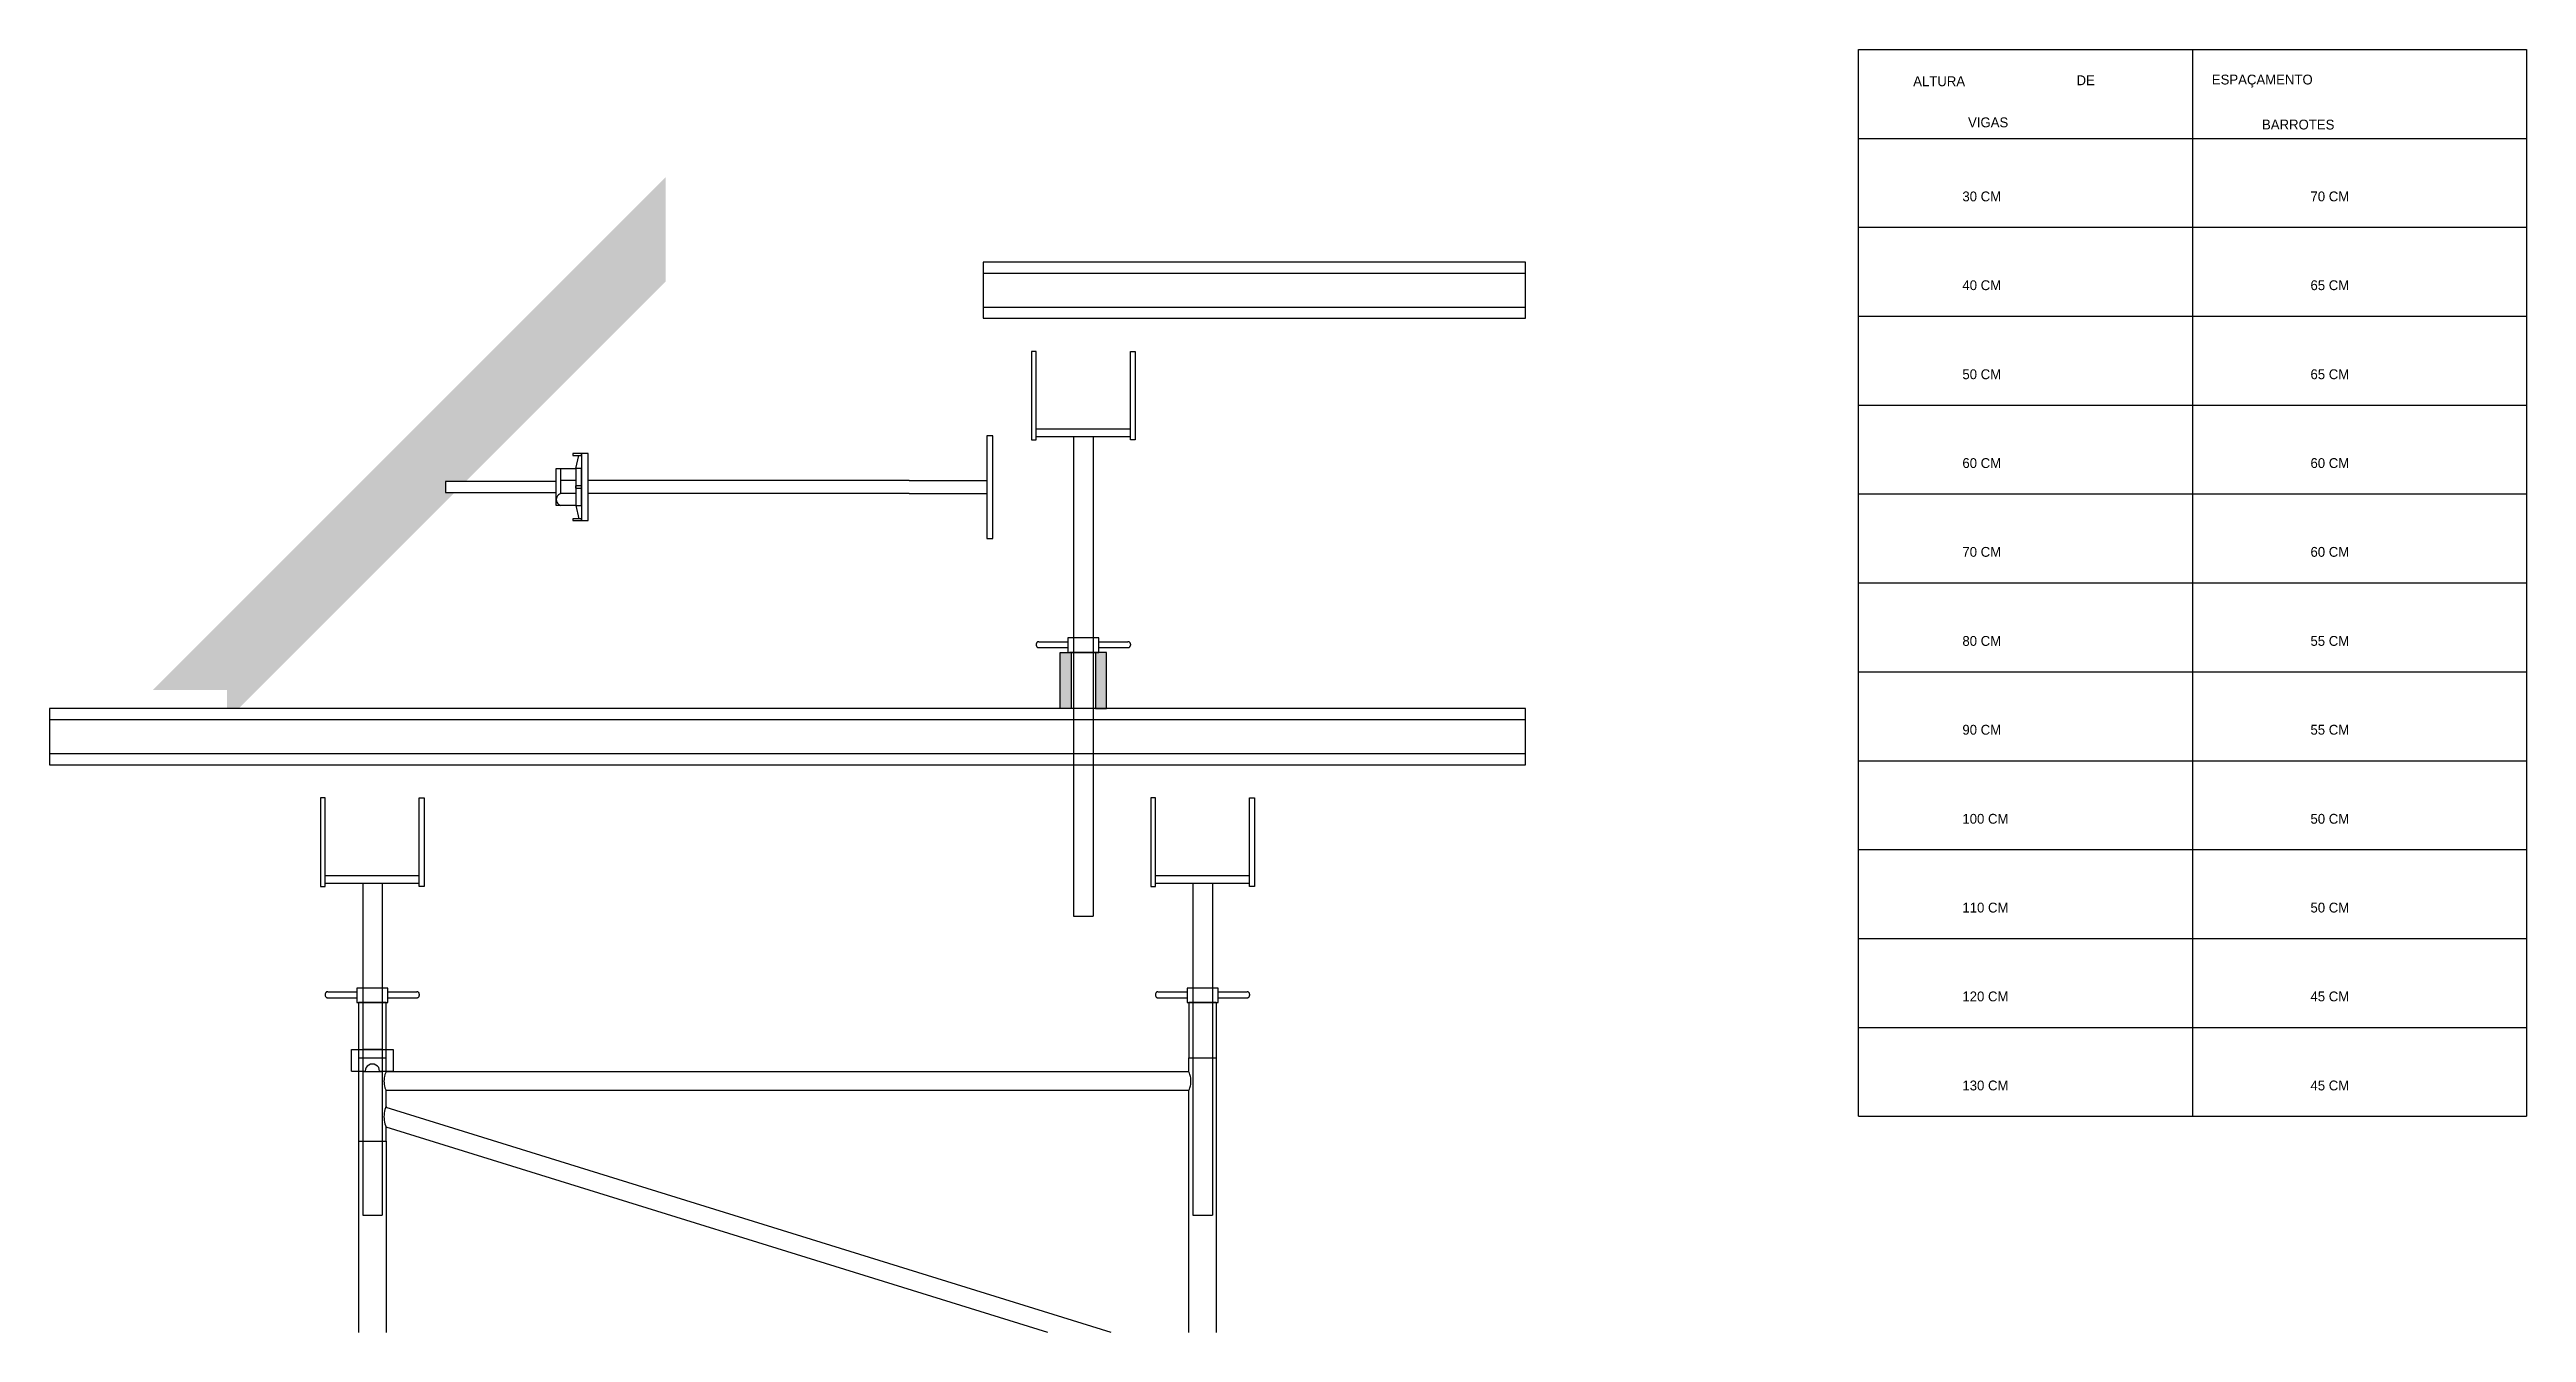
# Model space of a CAD drawing. Header units: metres. Extents: x 137387 to 139512, y 31896 to 33204.
# Drawn here: x 137427 to 138434, y 32682 to 33204 of the extents above; entities that cross this region are included whole.
import ezdxf

# ---------------------------------------------------------------- set-up
doc = ezdxf.new("R2010")
doc.units = ezdxf.units.M
for name, color, linetype in [('BARRA DE ANCORAGEM', 7, 'Continuous'), ('Demarcação 2', 254, 'Continuous'), ('Escoras', 2, 'Continuous'), ('Forcador', 251, 'Continuous'), ('GARFOS', 7, 'Continuous'), ('Perfil Metálico', 251, 'Continuous')]:
    doc.layers.add(name, color=color, linetype=linetype)

msp = doc.modelspace()

# ---------------------------------------------------------------- texts
at = {"layer": 'GARFOS'}
for s, p in [('ALTURA   ', (138184.7, 33188.8)), ('DE', (138251.1, 33189.2)), ('ESPAÇAMENTO', (138306.1, 33189.5)), ('VIGAS', (138207, 33172.1)), ('BARROTES', (138326.5, 33171.2)), ('30 CM', (138204.7, 33142)), ('70 CM', (138346.2, 33142)), ('40 CM', (138204.7, 33105.9)), ('65 CM', (138346.2, 33105.9)), ('50 CM', (138204.7, 33069.7)), ('65 CM', (138346.2, 33069.7)), ('60 CM', (138204.7, 33033.6)), ('60 CM', (138346.2, 33033.6)), ('70 CM', (138204.7, 32997.5)), ('60 CM', (138346.2, 32997.5)), ('80 CM', (138204.7, 32961.3)), ('55 CM', (138346.2, 32961.3)), ('90 CM', (138204.7, 32925.2)), ('55 CM', (138346.2, 32925.2)), ('100 CM', (138204.7, 32889)), ('50 CM', (138346.2, 32889)), ('110 CM', (138204.7, 32852.9)), ('50 CM', (138346.2, 32852.9)), ('120 CM', (138204.7, 32816.8)), ('45 CM', (138346.2, 32816.8)), ('130 CM', (138204.7, 32780.6)), ('45 CM', (138346.2, 32780.6))]:
    msp.add_text(s, height=4, dxfattribs=at).set_placement(p)

# ---------------------------------------------------------------- hatches: boundary and pattern name
at = {"layer": 'Demarcação 2'}
h = msp.add_hatch(color=8, dxfattribs=at)
h.dxf.hatch_style = 1
h.paths.add_polyline_path([(137677.6, 33109.4), (137677.6, 33151.8), (137469.1, 32943.4), (137499.2, 32943.4), (137499.2, 32935.8), (137504, 32935.8), (137591.8, 33023.6), (137588.1, 33023.6), (137588.1, 33028.1), (137596.2, 33028.1)])
at = {"layer": 'Perfil Metálico'}
h = msp.add_hatch(color=8, dxfattribs=at)
h.dxf.hatch_style = 1
h.paths.add_polyline_path([(137837.9, 32935.8), (137842.4, 32935.8), (137842.4, 32958.6), (137837.9, 32958.6)])
h = msp.add_hatch(color=8, dxfattribs=at)
h.dxf.hatch_style = 1
h.paths.add_polyline_path([(137852.3, 32935.8), (137856.8, 32935.8), (137856.8, 32958.6), (137852.3, 32958.6)])

# ---------------------------------------------------------------- linework, layer by layer
at = {"layer": 'BARRA DE ANCORAGEM'}
for p, q in [((137641, 33033.4), (137642.2, 33038.7)), ((137643.3, 33039.5), (137643.3, 33012.2)), ((137677.6, 33028.5), (137646, 33028.5)), ((137776.6, 33028.5), (137677.6, 33028.5)), ((137776.6, 33028.5), (137808.1, 33028.5)), ((137633.2, 33021.3), (137633.1, 33020.8)), ((137633.1, 33020.8), (137633.2, 33020.2)), ((137633.3, 33021.8), (137633.2, 33021.3)), ((137633.2, 33020.2), (137633.3, 33019.7)), ((137633.6, 33022.3), (137633.3, 33021.8)), ((137633.3, 33019.7), (137633.6, 33019.3)), ((137634, 33022.7), (137633.6, 33022.3)), ((137633.6, 33019.3), (137634, 33018.9)), ((137634.4, 33023), (137634, 33022.7)), ((137634, 33018.9), (137634.4, 33018.6)), ((137634.9, 33023.2), (137634.4, 33023)), ((137634.4, 33018.6), (137634.9, 33018.3)), ((137641, 33018.3), (137642.2, 33013)), ((137677.6, 33023.2), (137646, 33023.2)), ((137776.6, 33023.2), (137677.6, 33023.2)), ((137776.6, 33023.2), (137808.1, 33023.2))]:
    msp.add_line(p, q, dxfattribs=at)
for points in [[(137810.5, 33005), (137810.5, 33046.7), (137808.1, 33046.7), (137808.1, 33005)], [(137643.3, 33039.5), (137639.8, 33039.5), (137639.8, 33038.7), (137643.3, 33038.7)], [(137646, 33012.2), (137646, 33039.5), (137643.3, 33039.5), (137643.3, 33012.2)], [(137633.1, 33028.1), (137588.1, 33028.1), (137588.1, 33023.6), (137633.1, 33023.6)], [(137643.3, 33033.4), (137641, 33033.4), (137641, 33018.3), (137643.3, 33018.3)], [(137643.3, 33013), (137639.8, 33013), (137639.8, 33012.2), (137643.3, 33012.2)]]:
    msp.add_lwpolyline(points, close=True, dxfattribs=at)
for points in [[(137641, 33018.3), (137633.1, 33018.3), (137633.1, 33033.4), (137641, 33033.4)], [(137641, 33028.5), (137634.9, 33028.5), (137634.9, 33033.4)], [(137641, 33023.2), (137634.9, 33023.2), (137634.9, 33028.5)], [(137641, 33025.4), (137643.3, 33025.4), (137643.3, 33026.3), (137641, 33026.3), (137641, 33025.4), (137641, 33026.3)]]:
    msp.add_lwpolyline(points, dxfattribs=at)
at = {"layer": 'Escoras'}
for p, q in [((137853, 32958.6), (137841.7, 32958.6)), ((137552.7, 32816.3), (137552.7, 32682.2)), ((137563.9, 32816.3), (137552.7, 32816.3)), ((137563.9, 32793.8), (137563.9, 32816.3)), ((137901.4, 32816.3), (137890.2, 32816.3)), ((137890.2, 32816.3), (137890.2, 32793.8)), ((137901.4, 32816.3), (137901.4, 32682.2)), ((137549.9, 32797.2), (137566.8, 32797.2)), ((137549.9, 32788.4), (137549.9, 32797.2)), ((137562.3, 32797.2), (137554.4, 32797.2)), ((137566.8, 32797.2), (137566.8, 32788.4)), ((137549.9, 32788.4), (137555.4, 32788.4)), ((137552.7, 32793.8), (137563.9, 32793.8)), ((137562.3, 32788.1), (137554.4, 32788.1)), ((137555.5, 32789.2), (137555.4, 32788.4)), ((137555.8, 32789.9), (137555.5, 32789.2)), ((137556.2, 32790.5), (137555.8, 32789.9)), ((137556.9, 32790.9), (137556.2, 32790.5)), ((137557.6, 32791.2), (137556.9, 32790.9)), ((137558.3, 32791.3), (137557.6, 32791.2)), ((137559.1, 32791.2), (137558.3, 32791.3)), ((137559.8, 32790.9), (137559.1, 32791.2)), ((137560.4, 32790.5), (137559.8, 32790.9)), ((137560.9, 32789.9), (137560.4, 32790.5)), ((137561.1, 32789.2), (137560.9, 32789.9)), ((137561.2, 32788.4), (137561.1, 32789.2)), ((137561.2, 32788.4), (137566.8, 32788.4)), ((137563.1, 32785), (137563, 32784.3)), ((137563.3, 32786.3), (137563.1, 32785.7)), ((137563.1, 32785.7), (137563.1, 32785)), ((137563.4, 32787), (137563.3, 32786.3)), ((137563.7, 32787.6), (137563.4, 32787)), ((137563.9, 32788.2), (137563.7, 32787.6)), ((137563.9, 32788.2), (137563.9, 32793.8)), ((137890.2, 32788.2), (137563.9, 32788.2)), ((137890.2, 32793.8), (137901.4, 32793.8)), ((137890.2, 32788.2), (137890.2, 32793.8)), ((137890.5, 32787.6), (137890.2, 32788.2)), ((137890.7, 32787), (137890.5, 32787.6)), ((137890.9, 32786.3), (137890.7, 32787)), ((137891, 32785.7), (137890.9, 32786.3)), ((137891.1, 32785), (137891, 32785.7)), ((137891.1, 32784.3), (137891.1, 32785)), ((137563, 32784.3), (137563.1, 32783.7)), ((137563.1, 32783.7), (137563.1, 32783)), ((137563.1, 32783), (137563.3, 32782.4)), ((137563.3, 32782.4), (137563.4, 32781.7)), ((137563.4, 32781.7), (137563.7, 32781.1)), ((137563.7, 32781.1), (137563.9, 32780.5)), ((137890.2, 32780.5), (137563.9, 32780.5)), ((137563.9, 32774.2), (137563.9, 32780.5)), ((137890.2, 32780.5), (137890.5, 32781.1)), ((137890.2, 32682.2), (137890.2, 32780.5)), ((137890.5, 32781.1), (137890.7, 32781.7)), ((137890.7, 32781.7), (137890.9, 32782.4)), ((137890.9, 32782.4), (137891, 32783)), ((137891, 32783), (137891.1, 32783.7)), ((137891.1, 32783.7), (137891.1, 32784.3)), ((137563.1, 32770.6), (137563, 32769.9)), ((137563, 32769.9), (137563.1, 32769.2)), ((137563.3, 32772.1), (137563.1, 32771.4)), ((137563.1, 32771.4), (137563.1, 32770.6)), ((137563.1, 32769.2), (137563.1, 32768.5)), ((137563.1, 32768.5), (137563.3, 32767.7)), ((137563.4, 32772.8), (137563.3, 32772.1)), ((137563.3, 32767.7), (137563.4, 32767)), ((137563.7, 32773.5), (137563.4, 32772.8)), ((137563.4, 32767), (137563.7, 32766.3)), ((137563.9, 32774.2), (137563.7, 32773.5)), ((137563.7, 32766.3), (137563.9, 32765.7)), ((137858.7, 32682.2), (137563.9, 32773.7)), ((137832.9, 32682.2), (137563.9, 32765.7)), ((137563.9, 32760), (137563.9, 32765.7)), ((137552.7, 32760), (137563.9, 32760)), ((137563.9, 32760), (137563.9, 32682.2))]:
    msp.add_line(p, q, dxfattribs=at)
at = {"layer": 'Forcador'}
for p, q in [((137828.2, 33049.5), (137866.5, 33049.5)), ((137828.2, 33046.4), (137866.5, 33046.4)), ((137843.4, 33046.4), (137843.4, 32935.8)), ((137851.3, 33046.4), (137851.3, 32935.8)), ((137828.3, 32962.3), (137828.2, 32962.2)), ((137828.2, 32962.2), (137828.2, 32962)), ((137828.2, 32962), (137828.2, 32961.6)), ((137828.2, 32961.6), (137828.2, 32961.4)), ((137828.2, 32961.4), (137828.3, 32961.3)), ((137828.4, 32962.5), (137828.3, 32962.4)), ((137828.3, 32962.4), (137828.3, 32962.3)), ((137828.3, 32961.3), (137828.3, 32961.2)), ((137828.3, 32961.2), (137828.4, 32961.1)), ((137828.5, 32962.7), (137828.4, 32962.6)), ((137828.4, 32962.6), (137828.4, 32962.5)), ((137828.4, 32961.1), (137828.4, 32961)), ((137828.4, 32961), (137828.5, 32960.9)), ((137828.6, 32962.8), (137828.5, 32962.7)), ((137828.5, 32960.9), (137828.6, 32960.8)), ((137828.7, 32962.9), (137828.6, 32962.8)), ((137828.6, 32960.8), (137828.7, 32960.7)), ((137828.9, 32963), (137828.7, 32962.9)), ((137828.7, 32960.7), (137828.9, 32960.6)), ((137829, 32963), (137828.9, 32963)), ((137828.9, 32960.6), (137829, 32960.6)), ((137829.1, 32963), (137829, 32963)), ((137829, 32960.6), (137829.1, 32960.6)), ((137829.3, 32963), (137829.1, 32963)), ((137829.1, 32960.6), (137829.3, 32960.6)), ((137829.3, 32963), (137841.1, 32963)), ((137829.3, 32960.6), (137841.1, 32960.6)), ((137853.7, 32963), (137865.5, 32963)), ((137853.7, 32960.6), (137865.5, 32960.6)), ((137865.6, 32963), (137865.5, 32963)), ((137865.5, 32960.6), (137865.6, 32960.6)), ((137865.7, 32963), (137865.6, 32963)), ((137865.6, 32960.6), (137865.7, 32960.6)), ((137865.9, 32963), (137865.7, 32963)), ((137865.7, 32960.6), (137865.9, 32960.6)), ((137866, 32962.9), (137865.9, 32963)), ((137865.9, 32960.6), (137866, 32960.7)), ((137866.1, 32962.8), (137866, 32962.9)), ((137866, 32960.7), (137866.1, 32960.8)), ((137866.2, 32962.7), (137866.1, 32962.8)), ((137866.1, 32960.8), (137866.2, 32960.9)), ((137866.3, 32962.6), (137866.2, 32962.7)), ((137866.2, 32960.9), (137866.3, 32961)), ((137866.4, 32962.5), (137866.3, 32962.6)), ((137866.3, 32961), (137866.4, 32961.1)), ((137866.4, 32962.4), (137866.4, 32962.5)), ((137866.5, 32962.3), (137866.4, 32962.4)), ((137866.4, 32961.2), (137866.5, 32961.3)), ((137866.4, 32961.1), (137866.4, 32961.2)), ((137866.5, 32962.2), (137866.5, 32962.3)), ((137866.5, 32962), (137866.5, 32962.2)), ((137866.5, 32962), (137866.5, 32961.6)), ((137866.5, 32961.4), (137866.5, 32961.6)), ((137866.5, 32961.3), (137866.5, 32961.4)), ((137843.4, 32935.8), (137843.4, 32913)), ((137851.3, 32935.8), (137851.3, 32913)), ((137843.4, 32913), (137843.4, 32851.4)), ((137851.3, 32913), (137851.3, 32851.4)), ((137539.2, 32868), (137577.4, 32868)), ((137876.7, 32868), (137914.9, 32868)), ((137539.2, 32864.9), (137577.4, 32864.9)), ((137554.4, 32864.9), (137554.4, 32729.9)), ((137562.3, 32864.9), (137562.3, 32729.9)), ((137876.7, 32864.9), (137914.9, 32864.9)), ((137891.9, 32864.9), (137891.9, 32729.9)), ((137899.8, 32864.9), (137899.8, 32729.9)), ((137843.4, 32851.4), (137851.3, 32851.4)), ((137539.3, 32820.1), (137539.2, 32819.9)), ((137539.2, 32819.9), (137539.2, 32819.8)), ((137539.2, 32819.8), (137539.2, 32819.7)), ((137539.2, 32819.7), (137539.2, 32819.2)), ((137539.2, 32819.2), (137539.2, 32819.1)), ((137539.2, 32819.1), (137539.2, 32819)), ((137539.2, 32819), (137539.3, 32818.8)), ((137539.4, 32820.3), (137539.3, 32820.2)), ((137539.3, 32820.2), (137539.3, 32820.1)), ((137539.3, 32818.8), (137539.3, 32818.7)), ((137539.3, 32818.7), (137539.4, 32818.6)), ((137539.5, 32820.4), (137539.4, 32820.3)), ((137539.4, 32818.6), (137539.5, 32818.5)), ((137539.6, 32820.5), (137539.5, 32820.4)), ((137539.5, 32818.5), (137539.6, 32818.4)), ((137539.7, 32820.6), (137539.6, 32820.5)), ((137539.6, 32818.4), (137539.7, 32818.3)), ((137539.8, 32820.6), (137539.7, 32820.6)), ((137539.7, 32818.3), (137539.8, 32818.3)), ((137539.9, 32820.7), (137539.8, 32820.6)), ((137539.8, 32818.3), (137539.9, 32818.2)), ((137540.1, 32820.7), (137539.9, 32820.7)), ((137539.9, 32818.2), (137540.1, 32818.2)), ((137540.2, 32820.7), (137540.1, 32820.7)), ((137540.1, 32818.2), (137540.2, 32818.2)), ((137540.2, 32820.7), (137552, 32820.7)), ((137540.2, 32818.2), (137552, 32818.2)), ((137564.6, 32820.7), (137576.4, 32820.7)), ((137564.6, 32818.2), (137576.4, 32818.2)), ((137576.6, 32820.7), (137576.4, 32820.7)), ((137576.4, 32818.2), (137576.6, 32818.2)), ((137576.7, 32820.7), (137576.6, 32820.7)), ((137576.6, 32818.2), (137576.7, 32818.2)), ((137576.8, 32820.6), (137576.7, 32820.7)), ((137576.7, 32818.2), (137576.8, 32818.3)), ((137576.9, 32820.6), (137576.8, 32820.6)), ((137576.8, 32818.3), (137576.9, 32818.3)), ((137577, 32820.5), (137576.9, 32820.6)), ((137576.9, 32818.3), (137577, 32818.4)), ((137577.1, 32820.4), (137577, 32820.5)), ((137577, 32818.4), (137577.1, 32818.5)), ((137577.2, 32820.3), (137577.1, 32820.4)), ((137577.1, 32818.5), (137577.2, 32818.6)), ((137577.3, 32820.2), (137577.2, 32820.3)), ((137577.2, 32818.6), (137577.3, 32818.7)), ((137577.4, 32820.1), (137577.3, 32820.2)), ((137577.3, 32818.7), (137577.4, 32818.8)), ((137577.4, 32819.9), (137577.4, 32820.1)), ((137577.4, 32819.8), (137577.4, 32819.9)), ((137577.4, 32819.7), (137577.4, 32819.8)), ((137577.4, 32819.7), (137577.4, 32819.2)), ((137577.4, 32819.1), (137577.4, 32819.2)), ((137577.4, 32819), (137577.4, 32819.1)), ((137577.4, 32818.8), (137577.4, 32819)), ((137876.8, 32820.1), (137876.7, 32819.9)), ((137876.7, 32819.9), (137876.7, 32819.8)), ((137876.7, 32819.8), (137876.7, 32819.7)), ((137876.7, 32819.7), (137876.7, 32819.2)), ((137876.7, 32819.2), (137876.7, 32819.1)), ((137876.7, 32819.1), (137876.7, 32819)), ((137876.7, 32819), (137876.8, 32818.8)), ((137876.9, 32820.3), (137876.8, 32820.2)), ((137876.8, 32820.2), (137876.8, 32820.1)), ((137876.8, 32818.8), (137876.8, 32818.7)), ((137876.8, 32818.7), (137876.9, 32818.6)), ((137877, 32820.4), (137876.9, 32820.3)), ((137876.9, 32818.6), (137877, 32818.5)), ((137877.1, 32820.5), (137877, 32820.4)), ((137877, 32818.5), (137877.1, 32818.4)), ((137877.2, 32820.6), (137877.1, 32820.5)), ((137877.1, 32818.4), (137877.2, 32818.3)), ((137877.3, 32820.6), (137877.2, 32820.6)), ((137877.2, 32818.3), (137877.3, 32818.3)), ((137877.4, 32820.7), (137877.3, 32820.6)), ((137877.3, 32818.3), (137877.4, 32818.2)), ((137877.6, 32820.7), (137877.4, 32820.7)), ((137877.4, 32818.2), (137877.6, 32818.2)), ((137877.7, 32820.7), (137877.6, 32820.7)), ((137877.6, 32818.2), (137877.7, 32818.2)), ((137877.7, 32820.7), (137889.5, 32820.7)), ((137877.7, 32818.2), (137889.5, 32818.2)), ((137902.1, 32820.7), (137913.9, 32820.7)), ((137902.1, 32818.2), (137913.9, 32818.2)), ((137914.1, 32820.7), (137913.9, 32820.7)), ((137913.9, 32818.2), (137914.1, 32818.2)), ((137914.2, 32820.7), (137914.1, 32820.7)), ((137914.1, 32818.2), (137914.2, 32818.2)), ((137914.3, 32820.6), (137914.2, 32820.7)), ((137914.2, 32818.2), (137914.3, 32818.3)), ((137914.4, 32820.6), (137914.3, 32820.6)), ((137914.3, 32818.3), (137914.4, 32818.3)), ((137914.5, 32820.5), (137914.4, 32820.6)), ((137914.4, 32818.3), (137914.5, 32818.4)), ((137914.6, 32820.4), (137914.5, 32820.5)), ((137914.5, 32818.4), (137914.6, 32818.5)), ((137914.7, 32820.3), (137914.6, 32820.4)), ((137914.6, 32818.5), (137914.7, 32818.6)), ((137914.8, 32820.2), (137914.7, 32820.3)), ((137914.7, 32818.6), (137914.8, 32818.7)), ((137914.9, 32820.1), (137914.8, 32820.2)), ((137914.8, 32818.7), (137914.9, 32818.8)), ((137914.9, 32819.9), (137914.9, 32820.1)), ((137914.9, 32819.8), (137914.9, 32819.9)), ((137914.9, 32819.7), (137914.9, 32819.8)), ((137914.9, 32819.7), (137914.9, 32819.2)), ((137914.9, 32819.1), (137914.9, 32819.2)), ((137914.9, 32819), (137914.9, 32819.1)), ((137914.9, 32818.8), (137914.9, 32819)), ((137554.4, 32729.9), (137562.3, 32729.9)), ((137891.9, 32729.9), (137899.8, 32729.9))]:
    msp.add_line(p, q, dxfattribs=at)
for points in [[(137826.3, 33081), (137826.3, 33045), (137828.2, 33045), (137828.2, 33081)], [(137868.4, 33081), (137868.4, 33045), (137866.5, 33045), (137866.5, 33081)], [(137841.1, 32964.5), (137841.1, 32958.6), (137853.7, 32958.6), (137853.7, 32964.5)], [(137537.3, 32899.5), (137537.3, 32863.5), (137539.2, 32863.5), (137539.2, 32899.5)], [(137579.4, 32899.5), (137579.4, 32863.5), (137577.4, 32863.5), (137577.4, 32899.5)], [(137874.8, 32899.5), (137874.8, 32863.5), (137876.7, 32863.5), (137876.7, 32899.5)], [(137916.9, 32899.5), (137916.9, 32863.5), (137914.9, 32863.5), (137914.9, 32899.5)], [(137552, 32822.1), (137552, 32816.3), (137564.6, 32816.3), (137564.6, 32822.1)], [(137889.5, 32822.1), (137889.5, 32816.3), (137902.1, 32816.3), (137902.1, 32822.1)]]:
    msp.add_lwpolyline(points, close=True, dxfattribs=at)
at = {"layer": 'GARFOS'}
for p, q in [((138162.5, 32770.1), (138162.5, 33203.7)), ((138162.5, 33203.7), (138434, 33203.7)), ((138298.3, 33203.7), (138298.3, 32770.1)), ((138434, 33203.7), (138434, 32770.1)), ((138162.5, 33167.6), (138434, 33167.6)), ((138162.5, 33167.6), (138434, 33167.6)), ((138162.5, 33131.5), (138434, 33131.5)), ((138162.5, 33095.3), (138434, 33095.3)), ((138162.5, 33059.2), (138434, 33059.2)), ((138162.5, 33023.1), (138434, 33023.1)), ((138162.5, 32986.9), (138434, 32986.9)), ((138162.5, 32950.8), (138434, 32950.8)), ((138162.5, 32914.6), (138434, 32914.6)), ((138162.5, 32878.5), (138434, 32878.5)), ((138162.5, 32842.4), (138434, 32842.4)), ((138162.5, 32806.2), (138434, 32806.2)), ((138162.5, 32770.1), (138434, 32770.1))]:
    msp.add_line(p, q, dxfattribs=at)
at = {"layer": 'Perfil Metálico'}
for p, q in [((137806.6, 33112.8), (138027.1, 33112.8)), ((137806.6, 33099), (138027.1, 33099)), ((137427.1, 32931.3), (138027.1, 32931.3)), ((137427.1, 32917.5), (138027.1, 32917.5))]:
    msp.add_line(p, q, dxfattribs=at)
for points in [[(137806.6, 33094.5), (138027.1, 33094.5), (138027.1, 33117.3), (137806.6, 33117.3)], [(137842.4, 32935.8), (137837.9, 32935.8), (137837.9, 32958.6), (137842.4, 32958.6)], [(137852.3, 32935.8), (137856.8, 32935.8), (137856.8, 32958.6), (137852.3, 32958.6)], [(137427.1, 32913), (138027.1, 32913), (138027.1, 32935.8), (137427.1, 32935.8)]]:
    msp.add_lwpolyline(points, close=True, dxfattribs=at)

msp.set_redraw_order([(e.dxf.handle, doc.entitydb.next_handle()) for e in msp.query("TEXT MTEXT ATTDEF DIMENSION ARC_DIMENSION")])  # texts and dimensions are drawn at this point

doc.saveas('drawing.dxf')
